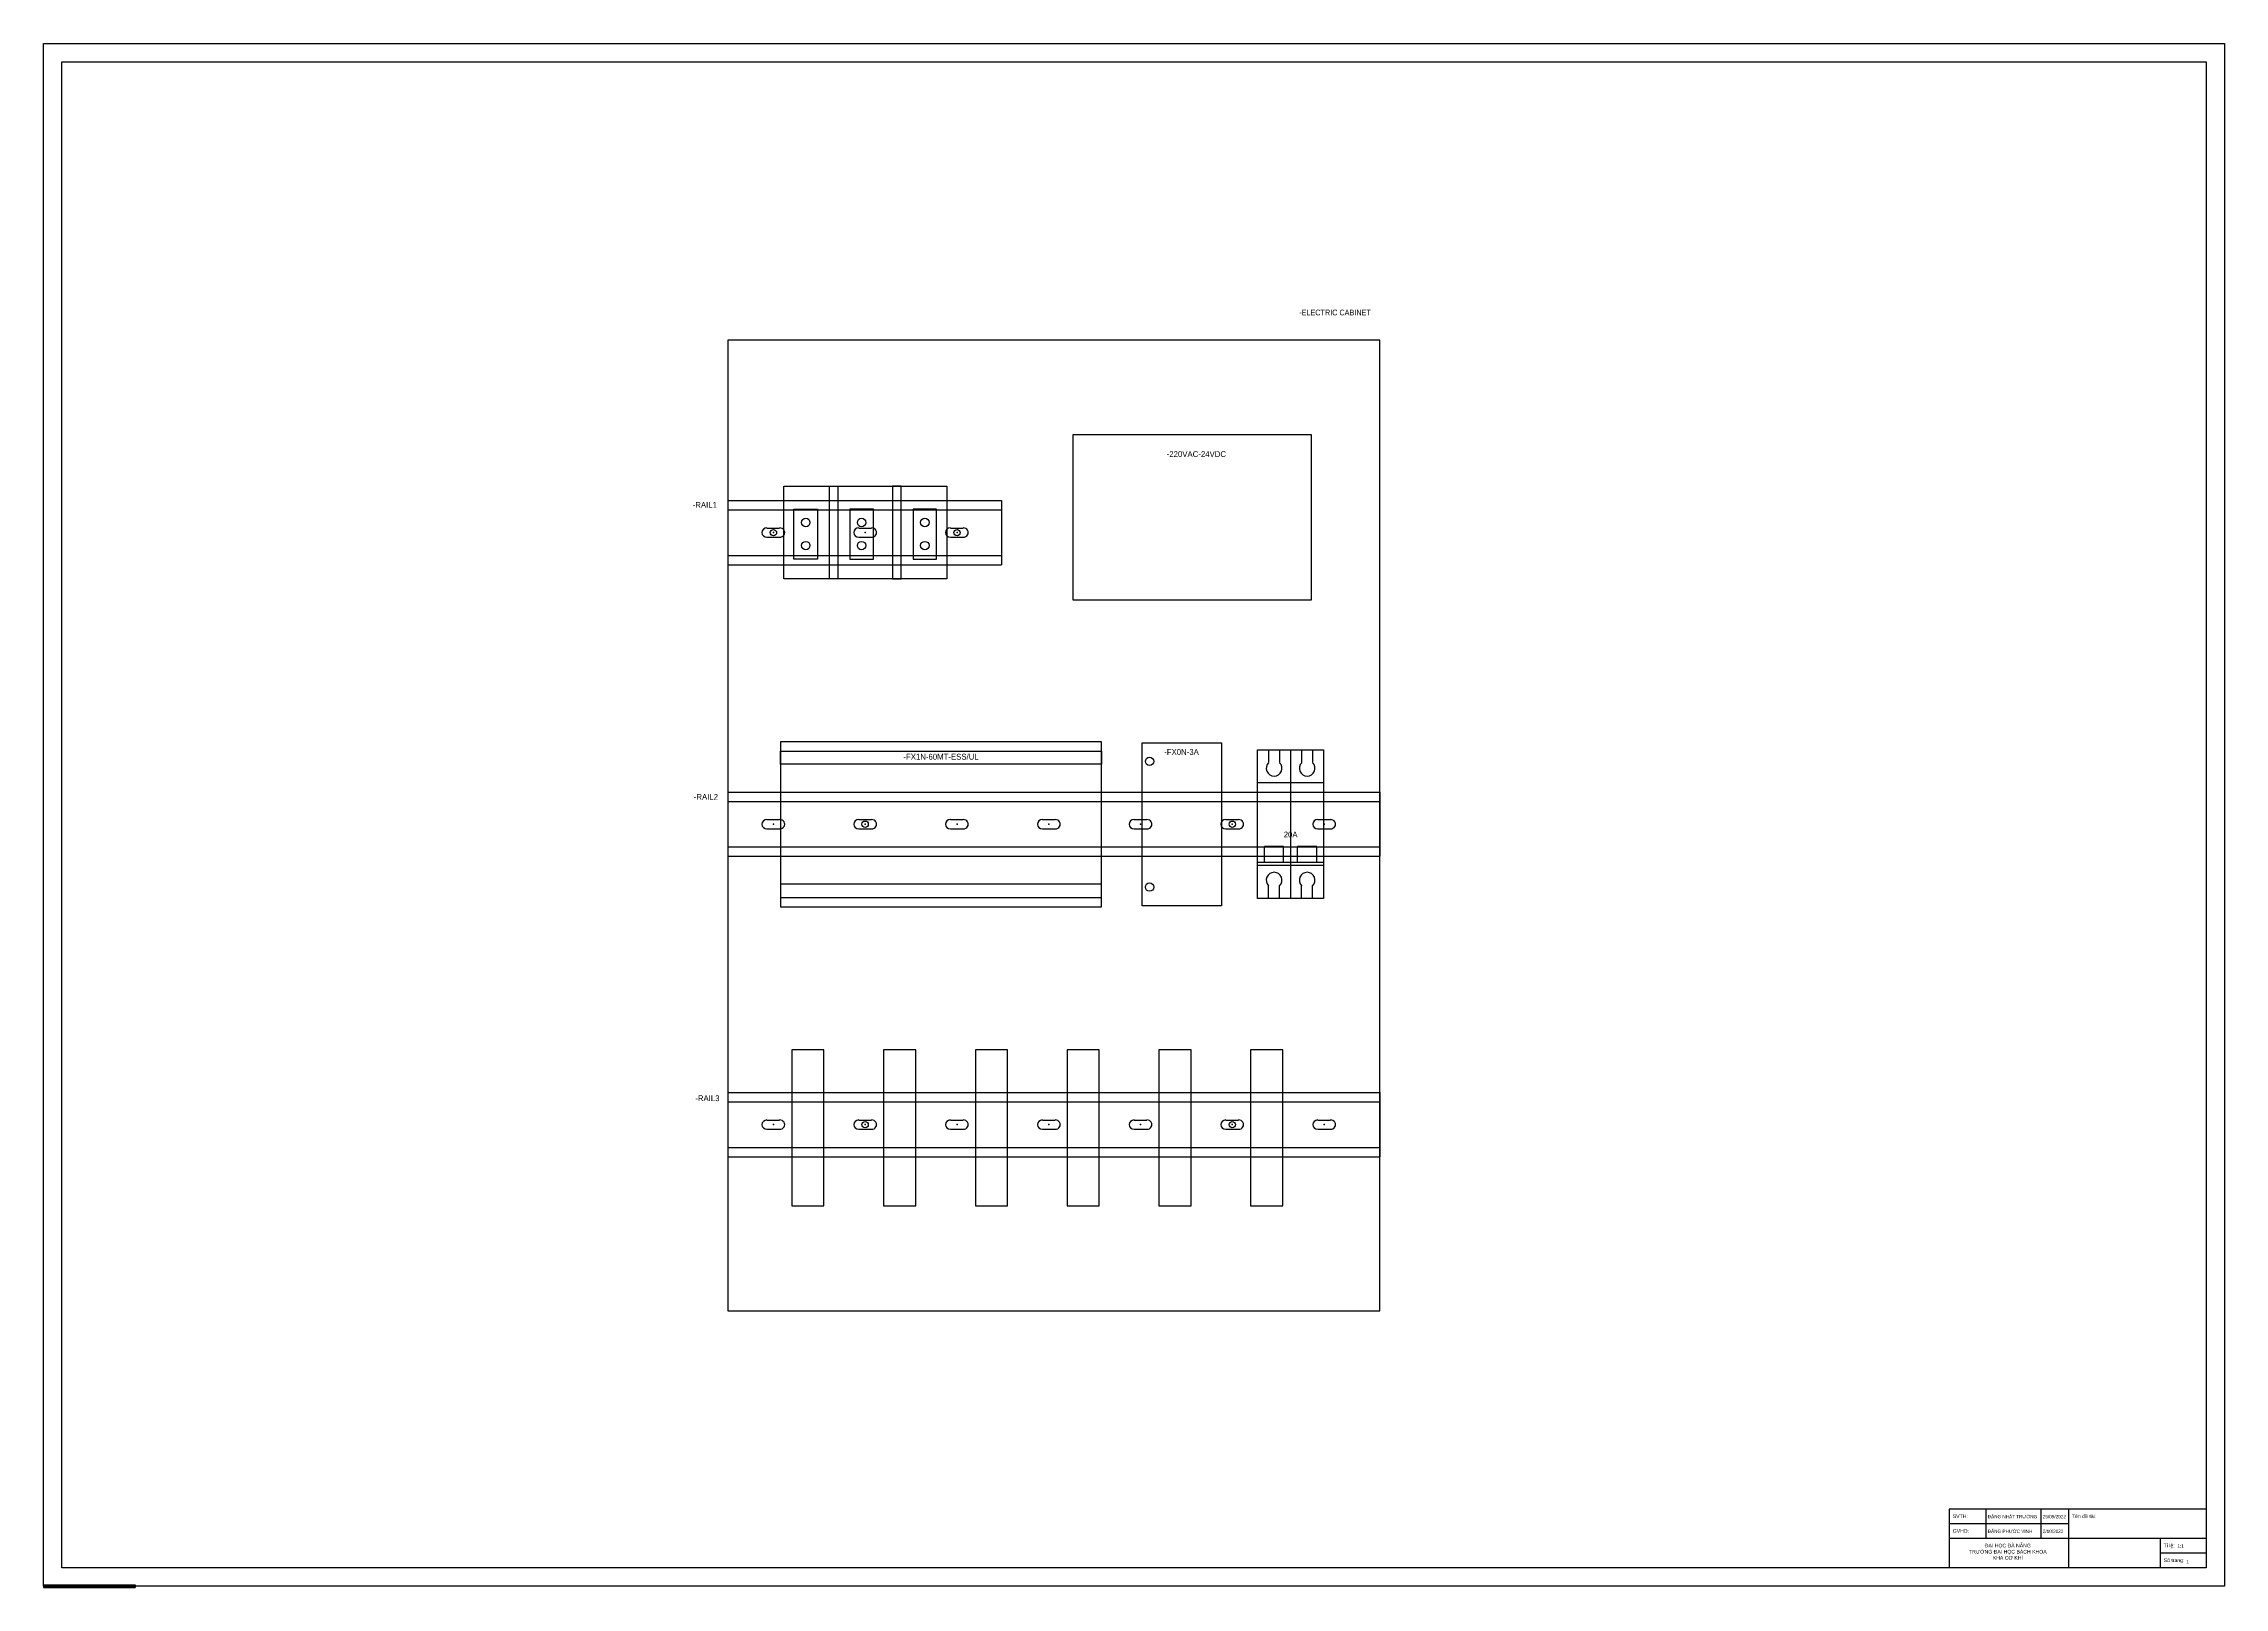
# Model space of a CAD drawing. Header units: inches. Extents: x 0 to 1189, y -1 to 841.
import ezdxf
from ezdxf.enums import TextEntityAlignment as Align

# ---------------------------------------------------------------- set-up
doc = ezdxf.new("R2010")
doc.units = ezdxf.units.IN
doc.header["$MEASUREMENT"] = 0
for name, color, linetype in [('PRTG', 130, 'Continuous'), ('PSYMS', 7, 'Continuous'), ('PTAG', 150, 'Continuous')]:
    doc.layers.add(name, color=color, linetype=linetype)
doc.styles.get("Standard").update_dxf_attribs({"font": 'arial.ttf'})
doc.styles.add('WD', font='txt')

# ---------------------------------------------------------------- blocks, each defined once
blk = doc.blocks.new('khung_a0')
for p, q in [((10, 10), (10, 831)), ((10, 831), (1179, 831)), ((1179, 831), (1179, 10)), ((1039, 42), (1039, 10)), ((1179, 42), (1039, 42)), ((1059, 42), (1059, 26)), ((1089, 42), (1089, 26)), ((1104, 42), (1104, 10)), ((1104, 34), (1039, 34)), ((1179, 26), (1039, 26)), ((1154, 26), (1154, 10)), ((1179, 18), (1154, 18)), ((1179, 10), (10, 10))]:
    blk.add_line(p, q)
blk.add_lwpolyline([(0, 0), (0, 841), (1189, 841), (1189, 0), (0, 0)], close=True)
at = {"char_height": 2, "attachment_point": 1}
for s, width, insert in [('SVTH:', 17.489, (1040.9, 39.1)), ('Tên đề tài:', 17.489, (1105.9, 39.1)), ('GVHD:', 17.489, (1040.9, 31.1)), ('\\pxqc;ĐẠI HỌC ĐÀ NẴNG\\PTRƯỜNG ĐẠI HỌC BÁCH KHOA\\PKHA CƠ KHÍ', 60.049, (1040.9, 23.1)), ('Tỉ lệ:', 17.489, (1155.9, 23.1)), ('Số trang:', 17.489, (1155.9, 15.1))]:
    blk.add_mtext_dynamic_manual_height_columns(s, width=width, gutter_width=1, heights=[0], dxfattribs=dict(at, insert=insert))
for tag, p in [('SVTH', (1060, 37)), ('NGAYVE', (1090, 37)), ('GVHD', (1060, 29)), ('NGAYKTRA', (1090, 29)), ('TILE', (1163.4, 21)), ('PAGES', (1168.2, 12.5))]:
    blk.add_attdef(tag, p, '', height=1.8)
at = {"flags": 9}
blk.add_attdef('WD_TB', (0, 0), '', height=1.8, dxfattribs=at)
blk = doc.blocks.new('HDIN49C')
for p, q in [((0, 0.7), (39.4, 0.7)), ((0, 0.7), (0, -0.7)), ((0, 0.5), (39.4, 0.5)), ((0.8, 0.1), (1.1, 0.1)), ((2.8, 0.1), (3.1, 0.1)), ((4.8, 0.1), (5.1, 0.1)), ((6.8, 0.1), (7, 0.1)), ((8.7, 0.1), (9, 0.1)), ((10.7, 0.1), (11, 0.1)), ((12.7, 0.1), (12.9, 0.1)), ((14.6, 0.1), (14.9, 0.1)), ((16.6, 0.1), (16.9, 0.1)), ((18.6, 0.1), (18.8, 0.1)), ((20.5, 0.1), (20.8, 0.1)), ((22.5, 0.1), (22.8, 0.1)), ((24.5, 0.1), (24.8, 0.1)), ((26.5, 0.1), (26.7, 0.1)), ((28.4, 0.1), (28.7, 0.1)), ((30.4, 0.1), (30.7, 0.1)), ((32.4, 0.1), (32.6, 0.1)), ((34.3, 0.1), (34.6, 0.1)), ((36.3, 0.1), (36.6, 0.1)), ((38.3, 0.1), (38.5, 0.1)), ((39.4, 0.7), (39.4, -0.7)), ((0, -0.5), (39.4, -0.5)), ((0, -0.7), (39.4, -0.7)), ((0.8, -0.1), (1.1, -0.1)), ((2.8, -0.1), (3.1, -0.1)), ((4.8, -0.1), (5.1, -0.1)), ((6.8, -0.1), (7, -0.1)), ((8.7, -0.1), (9, -0.1)), ((10.7, -0.1), (11, -0.1)), ((12.7, -0.1), (12.9, -0.1)), ((14.6, -0.1), (14.9, -0.1)), ((16.6, -0.1), (16.9, -0.1)), ((18.6, -0.1), (18.8, -0.1)), ((20.5, -0.1), (20.8, -0.1)), ((22.5, -0.1), (22.8, -0.1)), ((24.5, -0.1), (24.8, -0.1)), ((26.5, -0.1), (26.7, -0.1)), ((28.4, -0.1), (28.7, -0.1)), ((30.4, -0.1), (30.7, -0.1)), ((32.4, -0.1), (32.6, -0.1)), ((34.3, -0.1), (34.6, -0.1)), ((36.3, -0.1), (36.6, -0.1)), ((38.3, -0.1), (38.5, -0.1))]:
    blk.add_line(p, q)
for centre in [(3, 0), (18.7, 0), (36.4, 0)]:
    blk.add_circle(centre, 0.068)
for centre, major_axis, start_param, end_param in [((0.8, 0), (-0.109, 0), -1.570796, 1.570794), ((1.1, 0), (-0.109, 0), 1.570794, 4.712394), ((2.8, 0), (-0.109, 0), -1.570796, 1.570794), ((3.1, 0), (-0.109, 0), 1.570794, 4.712394), ((4.8, 0), (-0.109, 0), -1.570796, 1.570794), ((5.1, 0), (0.109, 0), 4.712386, 7.853986), ((6.8, 0), (-0.109, 0), -1.570796, 1.570794), ((7, 0), (0.109, 0), 4.712386, 7.853986), ((8.7, 0), (-0.109, 0), -1.570796, 1.570794), ((9, 0), (-0.109, 0), 1.570794, 4.712394), ((10.7, 0), (-0.109, 0), -1.570796, 1.570794), ((11, 0), (-0.109, 0), 1.570794, 4.712394), ((12.7, 0), (-0.109, 0), -1.570796, 1.570794), ((12.9, 0), (-0.109, 0), 1.570794, 4.712394), ((14.6, 0), (-0.109, 0), -1.570796, 1.570794), ((14.9, 0), (-0.109, 0), 1.570794, 4.712394), ((16.6, 0), (-0.109, 0), -1.570796, 1.570794), ((16.9, 0), (-0.109, 0), 1.570794, 4.712394), ((18.6, 0), (-0.109, 0), -1.570796, 1.570794), ((18.8, 0), (-0.109, 0), 1.570794, 4.712394), ((20.5, 0), (-0.109, 0), -1.570796, 1.570794), ((20.8, 0), (-0.109, 0), 1.570794, 4.712394), ((22.5, 0), (-0.109, 0), -1.570796, 1.570794), ((22.8, 0), (-0.109, 0), 1.570794, 4.712394), ((24.5, 0), (-0.109, 0), -1.570796, 1.570794), ((24.8, 0), (-0.109, 0), 1.570794, 4.712394), ((26.5, 0), (-0.109, 0), -1.570796, 1.570794), ((26.7, 0), (-0.109, 0), 1.570794, 4.712394), ((28.4, 0), (-0.109, 0), -1.570796, 1.570794), ((28.7, 0), (-0.109, 0), 1.570794, 4.712394), ((30.4, 0), (-0.109, 0), -1.570796, 1.570794), ((30.7, 0), (-0.109, 0), 1.570794, 4.712394), ((32.4, 0), (-0.109, 0), -1.570796, 1.570794), ((32.6, 0), (0.109, 0), 4.712386, 7.853986), ((34.3, 0), (-0.109, 0), -1.570796, 1.570794), ((34.6, 0), (0.109, 0), 4.712386, 7.853986), ((36.3, 0), (-0.109, 0), -1.570796, 1.570794), ((36.6, 0), (0.109, 0), 4.712386, 7.853986), ((38.3, 0), (-0.109, 0), -1.570796, 1.570794), ((38.5, 0), (0.109, 0), 4.712386, 7.853986)]:
    blk.add_ellipse(centre, major_axis=major_axis, ratio=0.917668, start_param=start_param, end_param=end_param)
for p in [(1, 0), (3, 0), (4.9, 0), (6.9, 0), (8.9, 0), (10.8, 0), (12.8, 0), (14.8, 0), (16.7, 0), (18.7, 0), (20.7, 0), (22.6, 0), (24.6, 0), (26.6, 0), (28.6, 0), (30.5, 0), (32.5, 0), (34.5, 0), (36.4, 0), (38.4, 0)]:
    blk.add_point(p)
at = {"flags": 11}
for p in [(3, 0), (18.7, 0), (36.4, 0)]:
    blk.add_attdef('NC', text='', height=0.01, rotation=270, dxfattribs=at).set_placement(p, align=Align.MIDDLE)
blk = doc.blocks.new('HDIN54B')
for p, q in [((39.4, 0.7), (50, 0.7)), ((39.4, 0.7), (39.4, -0.7)), ((39.4, 0.5), (50, 0.5)), ((40.2, 0.1), (40.5, 0.1)), ((42.2, 0.1), (42.5, 0.1)), ((44.2, 0.1), (44.4, 0.1)), ((46.1, 0.1), (46.4, 0.1)), ((48.1, 0.1), (48.4, 0.1)), ((50, 0.7), (50, -0.7)), ((39.4, -0.5), (50, -0.5)), ((39.4, -0.7), (50, -0.7)), ((40.2, -0.1), (40.5, -0.1)), ((42.2, -0.1), (42.5, -0.1)), ((44.2, -0.1), (44.4, -0.1)), ((46.1, -0.1), (46.4, -0.1)), ((48.1, -0.1), (48.4, -0.1))]:
    blk.add_line(p, q)
for centre in [(40.3, 0), (48.2, 0)]:
    blk.add_circle(centre, 0.068)
for centre, major_axis, start_param, end_param in [((40.2, 0), (-0.109, 0), -1.570796, 1.570794), ((40.5, 0), (0.109, 0), 4.712386, 7.853986), ((42.2, 0), (-0.109, 0), -1.570796, 1.570794), ((42.5, 0), (0.109, 0), 4.712386, 7.853986), ((44.2, 0), (-0.109, 0), -1.570796, 1.570794), ((44.4, 0), (0.109, 0), 4.712386, 7.853986), ((46.1, 0), (-0.109, 0), -1.570796, 1.570794), ((46.4, 0), (0.109, 0), 4.712386, 7.853986), ((48.1, 0), (-0.109, 0), -1.570796, 1.570794), ((48.4, 0), (0.109, 0), 4.712386, 7.853986)]:
    blk.add_ellipse(centre, major_axis=major_axis, ratio=0.917668, start_param=start_param, end_param=end_param)
for p in [(40.3, 0), (42.3, 0), (44.3, 0), (46.3, 0), (48.2, 0)]:
    blk.add_point(p)
at = {"flags": 11}
for p in [(40.3, 0), (48.2, 0)]:
    blk.add_attdef('NC', text='', height=0.01, rotation=270, dxfattribs=at).set_placement(p, align=Align.MIDDLE)
blk = doc.blocks.new('SCHCBC602P')
for p, q in [((0, 40.5), (18, 40.5)), ((0, -40.5), (0, 40.5)), ((6, 40.5), (6, 33.6)), ((12, 40.5), (12, 33.6)), ((18, 40.5), (18, -40.5)), ((18, 40.5), (36, 40.5)), ((24, 40.5), (24, 33.6)), ((30, 40.5), (30, 33.6)), ((36, 40.5), (36, -40.5)), ((18, 22.5), (0, 22.5)), ((36, 22.5), (18, 22.5)), ((18, -20.8), (0, -20.8)), ((18, -22.5), (0, -22.5)), ((3.8, -20.8), (3.8, -12.1)), ((14.2, -12.1), (3.8, -12.1)), ((14.2, -20.8), (14.2, -12.1)), ((36, -20.8), (18, -20.8)), ((36, -22.5), (18, -22.5)), ((21.8, -20.8), (21.8, -12.1)), ((32.2, -12.1), (21.8, -12.1)), ((32.2, -20.8), (32.2, -12.1)), ((6, -40.5), (6, -33.6)), ((12, -40.5), (12, -33.6)), ((24, -40.5), (24, -33.6)), ((30, -40.5), (30, -33.6)), ((18, -40.5), (0, -40.5)), ((36, -40.5), (18, -40.5))]:
    blk.add_line(p, q)
for centre, start, end in [((9, 30.5), 134.32, 45.68), ((27, 30.5), 134.32, 45.68), ((9, -30.5), 314.32, 225.68), ((27, -30.5), 314.32, 225.68)]:
    blk.add_arc(centre, 4.27, start, end)
blk = doc.blocks.new('FX1N-60')
blk.add_lwpolyline([(0, 0), (174.99965, 0), (174.99965, 89.99982), (0, 89.99982)], close=True)
blk = doc.blocks.new('FX0N_8E')
for p, q in [((-4.064, 78.74), (39.116, 78.74)), ((-4.064, -10.16), (-4.064, 78.74)), ((39.116, 78.74), (39.116, -10.16)), ((39.116, -10.16), (-4.064, -10.16))]:
    blk.add_line(p, q)
for centre in [(0, 68.58), (0, 0)]:
    blk.add_circle(centre, 2.286)
blk = doc.blocks.new('ABBCRESB20')
blk.add_lwpolyline([(0, -42.545), (17.526, -42.545), (17.526, 42.545), (0, 42.545)], close=True)
blk = doc.blocks.new('PNL833')
at = {"layer": 'PSYMS'}
blk.add_lwpolyline([(-355.5, 0), (-355.5, -529.3), (0, -529.3), (0, 0)], close=True, dxfattribs=at)
at = {"style": 'WD', "width": 0.9, "flags": 8}
for tag, p in [('RATING1', (-178.1, -271.1)), ('RATING2', (-178.1, -275))]:
    blk.add_attdef(tag, text='', height=3.17, dxfattribs=at).set_placement(p, align=Align.CENTER)
blk.add_attdef('P_TAG1', text='', height=3.17, dxfattribs=at).set_placement((-178.1, -263.9), align=Align.MIDDLE_CENTER)
blk = doc.blocks.new('HDIN883')
for p, q in [((0, 17.5), (355.5, 17.5)), ((0, 17.5), (0, -17.5)), ((0, 12.4), (355.5, 12.4)), ((355.5, 17.5), (355.5, -17.5)), ((21.4, 2.5), (28.3, 2.5)), ((71.5, 2.5), (78.4, 2.5)), ((121.5, 2.5), (128.4, 2.5)), ((171.6, 2.5), (178.5, 2.5)), ((221.6, 2.5), (228.5, 2.5)), ((271.6, 2.5), (278.5, 2.5)), ((321.7, 2.5), (328.6, 2.5)), ((21.4, -2.5), (28.3, -2.5)), ((71.5, -2.5), (78.4, -2.5)), ((121.5, -2.5), (128.4, -2.5)), ((171.6, -2.5), (178.5, -2.5)), ((221.6, -2.5), (228.5, -2.5)), ((271.6, -2.5), (278.5, -2.5)), ((321.7, -2.5), (328.6, -2.5)), ((0, -12.4), (355.5, -12.4)), ((0, -17.5), (355.5, -17.5))]:
    blk.add_line(p, q)
for centre in [(74.9, 0), (275.1, 0)]:
    blk.add_circle(centre, 1.73)
for centre, start_param, end_param in [((21.4, 0), -1.570796, 1.570794), ((28.3, 0), 1.570794, 4.712394), ((71.5, 0), -1.570796, 1.570794), ((78.4, 0), 1.570794, 4.712394), ((121.5, 0), -1.570796, 1.570794), ((128.4, 0), 1.570794, 4.712394), ((171.6, 0), -1.570796, 1.570794), ((178.5, 0), 1.570794, 4.712394), ((221.6, 0), -1.570796, 1.570794), ((228.5, 0), 1.570794, 4.712394), ((271.6, 0), -1.570796, 1.570794), ((278.5, 0), 1.570794, 4.712394), ((321.7, 0), -1.570796, 1.570794), ((328.6, 0), 1.570794, 4.712394)]:
    blk.add_ellipse(centre, major_axis=(-2.77, 0), ratio=0.917668, start_param=start_param, end_param=end_param)
for p in [(24.9, 0), (74.9, 0), (125, 0), (175, 0), (225, 0), (275.1, 0), (325.1, 0)]:
    blk.add_point(p)
at = {"flags": 11}
for p in [(74.9, 0), (275.1, 0)]:
    blk.add_attdef('NC', text='', height=0.254, rotation=270, dxfattribs=at).set_placement(p, align=Align.MIDDLE)
blk = doc.blocks.new('HDIN907')
for p, q in [((0, 17.5), (355.5, 17.5)), ((0, 17.5), (0, -17.5)), ((0, 12.4), (355.5, 12.4)), ((355.5, 17.5), (355.5, -17.5)), ((21.4, 2.5), (28.3, 2.5)), ((71.5, 2.5), (78.4, 2.5)), ((121.5, 2.5), (128.4, 2.5)), ((171.6, 2.5), (178.5, 2.5)), ((221.6, 2.5), (228.5, 2.5)), ((271.6, 2.5), (278.5, 2.5)), ((321.7, 2.5), (328.6, 2.5)), ((21.4, -2.5), (28.3, -2.5)), ((71.5, -2.5), (78.4, -2.5)), ((121.5, -2.5), (128.4, -2.5)), ((171.6, -2.5), (178.5, -2.5)), ((221.6, -2.5), (228.5, -2.5)), ((271.6, -2.5), (278.5, -2.5)), ((321.7, -2.5), (328.6, -2.5)), ((0, -12.4), (355.5, -12.4)), ((0, -17.5), (355.5, -17.5))]:
    blk.add_line(p, q)
for centre in [(74.9, 0), (275.1, 0)]:
    blk.add_circle(centre, 1.73)
for centre, start_param, end_param in [((21.4, 0), -1.570796, 1.570794), ((28.3, 0), 1.570794, 4.712394), ((71.5, 0), -1.570796, 1.570794), ((78.4, 0), 1.570794, 4.712394), ((121.5, 0), -1.570796, 1.570794), ((128.4, 0), 1.570794, 4.712394), ((171.6, 0), -1.570796, 1.570794), ((178.5, 0), 1.570794, 4.712394), ((221.6, 0), -1.570796, 1.570794), ((228.5, 0), 1.570794, 4.712394), ((271.6, 0), -1.570796, 1.570794), ((278.5, 0), 1.570794, 4.712394), ((321.7, 0), -1.570796, 1.570794), ((328.6, 0), 1.570794, 4.712394)]:
    blk.add_ellipse(centre, major_axis=(-2.77, 0), ratio=0.917668, start_param=start_param, end_param=end_param)
for p in [(24.9, 0), (74.9, 0), (125, 0), (175, 0), (225, 0), (275.1, 0), (325.1, 0)]:
    blk.add_point(p)
at = {"flags": 11}
for p in [(74.9, 0), (275.1, 0)]:
    blk.add_attdef('NC', text='', height=0.254, rotation=270, dxfattribs=at).set_placement(p, align=Align.MIDDLE)
blk = doc.blocks.new('HDIN973')
for p, q in [((0, 17.5), (149.3, 17.5)), ((0, 17.5), (0, -17.5)), ((0, 12.4), (149.3, 12.4)), ((149.3, 17.5), (149.3, -17.5)), ((21.4, 2.5), (28.3, 2.5)), ((71.5, 2.5), (78.4, 2.5)), ((121.5, 2.5), (128.4, 2.5)), ((21.4, -2.5), (28.3, -2.5)), ((71.5, -2.5), (78.4, -2.5)), ((121.5, -2.5), (128.4, -2.5)), ((0, -12.4), (149.3, -12.4)), ((0, -17.5), (149.3, -17.5))]:
    blk.add_line(p, q)
for centre in [(24.9, 0), (125, 0)]:
    blk.add_circle(centre, 1.73)
for centre, start_param, end_param in [((21.4, 0), 1.570796, 4.712386), ((28.3, 0), 4.712386, 7.853986), ((71.5, 0), 1.570796, 4.712386), ((78.4, 0), 4.712386, 7.853986), ((121.5, 0), 1.570796, 4.712386), ((128.4, 0), 4.712386, 7.853986)]:
    blk.add_ellipse(centre, major_axis=(2.77, 0), ratio=0.917668, start_param=start_param, end_param=end_param)
for p in [(24.9, 0), (74.9, 0), (125, 0)]:
    blk.add_point(p)
at = {"flags": 11}
for p in [(24.9, 0), (125, 0)]:
    blk.add_attdef('NC', text='', height=0.254, rotation=270, dxfattribs=at).set_placement(p, align=Align.MIDDLE)
blk = doc.blocks.new('FX1N-40')
blk.add_lwpolyline([(0, 0), (130, 0), (130, 90), (0, 90)], close=True)
blk = doc.blocks.new('TERMINAL')
at = {"layer": 'PSYMS'}
for points in [[(198.9, 602.3), (287.7, 602.3), (287.7, 551.7), (198.9, 551.7)], [(223.7, 602.3), (228.3, 602.3), (228.3, 551.7), (223.7, 551.7)], [(262.8, 602.3), (258.2, 602.3), (258.2, 551.7), (262.8, 551.7)], [(204.4, 589.8), (217.2, 589.8), (217.2, 562.6), (204.4, 562.6)], [(247.7, 589.8), (234.9, 589.8), (234.9, 562.6), (247.7, 562.6)], [(282.2, 589.8), (269.4, 589.8), (269.4, 562.6), (282.2, 562.6)]]:
    blk.add_lwpolyline(points, close=True, dxfattribs=at)
for centre in [(210.8, 582.5), (241.3, 582.5), (275.8, 582.5), (210.8, 569.9), (241.3, 569.9), (275.8, 569.9)]:
    blk.add_circle(centre, 2.33, dxfattribs=at)

msp = doc.modelspace()

# ---------------------------------------------------------------- linework, layer by layer
for points in [[(401.8, 455.2), (576.8, 455.2), (576.8, 448.1), (401.8, 448.1)], [(401.8, 375.5), (576.8, 375.5), (576.8, 382.7), (401.8, 382.7)]]:
    msp.add_lwpolyline(points, close=True)

# ---------------------------------------------------------------- block references
msp.add_blockref('khung_a0', (0, 0)).add_auto_attribs({'PAGES': '1', 'TILE': '1:1', 'NGAYKTRA': '2/10/2022', 'NGAYVE': '25/09/2022', 'GVHD': 'ĐẶNG PHƯỚC VINH', 'SVTH': 'ĐẶNG NHẬT TRƯỜNG'})
at = {"layer": 'PSYMS'}
ref = msp.add_blockref('PNL833', (728.5, 679.3), dxfattribs=at)
ref.add_attrib('P_TAG1', '-ELECTRIC CABINET', dxfattribs={"layer": 'PTAG', "height": 3.175, "style": 'WD', "width": 0.9, "flags": 8}).set_placement((704.1, 694.4), align=Align.MIDDLE_CENTER)
ref = msp.add_blockref('FX1N-40', (561.2, 537.7), dxfattribs=at)
ref.add_attrib('P_TAG1', '-220VAC-24VDC', dxfattribs={"layer": 'PTAG', "height": 3.175, "style": 'WD', "flags": 8}).set_placement((628.5, 617.2), align=Align.MIDDLE_CENTER)
for name, p in [('TERMINAL', (204.7, -2.6)), ('HDIN49C', (0, 0)), ('HDIN54B', (0, 0))]:
    msp.add_blockref(name, p, dxfattribs=at)
ref = msp.add_blockref('HDIN973', (373, 574.4), dxfattribs=at)
ref.add_attrib('P_TAG1', '-RAIL1', dxfattribs={"layer": 'PTAG', "height": 3.17, "style": 'WD', "flags": 8}).set_placement((360.5, 589.5), align=Align.MIDDLE_CENTER)
ref = msp.add_blockref('FX1N-60', (401.8, 370.4), dxfattribs=at)
ref.add_attrib('P_TAG1', '-FX1N-60MT-ESS/UL', dxfattribs={"layer": 'PTAG', "height": 3.175, "style": 'WD', "flags": 8}).set_placement((489.3, 452.2), align=Align.MIDDLE_CENTER)
ref = msp.add_blockref('FX0N_8E', (603, 381.1), dxfattribs=at)
ref.add_attrib('P_TAG1', '-FX0N-3A', dxfattribs={"layer": 'PTAG', "height": 3.17, "style": 'WD', "flags": 8}).set_placement((620.4, 454.8), align=Align.MIDDLE_CENTER)
ref = msp.add_blockref('SCHCBC602P', (661.9, 415.4), dxfattribs=dict(at, rotation=3.601760861654567e-08))
ref.add_attrib('RATING1', '20A', dxfattribs={"layer": 'PRTG', "height": 3.17, "rotation": 0, "style": 'WD', "flags": 8}).set_placement((679.9, 408.2), align=Align.CENTER)
ref = msp.add_blockref('HDIN883', (373, 415.4), dxfattribs=at)
ref.add_attrib('P_TAG1', '-RAIL2', dxfattribs={"layer": 'PTAG', "height": 3.17, "style": 'WD', "flags": 8}).set_placement((361.1, 430.3), align=Align.MIDDLE_CENTER)
at = {"layer": 'PSYMS', "rotation": 359.9999999493439}
for p in [(407.9, 249.9), (458, 249.9), (508, 249.9), (558, 249.9), (608.1, 249.9), (658.1, 249.9)]:
    msp.add_blockref('ABBCRESB20', p, dxfattribs=at)
at = {"layer": 'PSYMS'}
ref = msp.add_blockref('HDIN907', (373, 251.6), dxfattribs=at)
ref.add_attrib('P_TAG1', '-RAIL3', dxfattribs={"layer": 'PTAG', "height": 3.17, "style": 'WD', "flags": 8}).set_placement((361.9, 266), align=Align.MIDDLE_CENTER)

doc.saveas('drawing.dxf')
